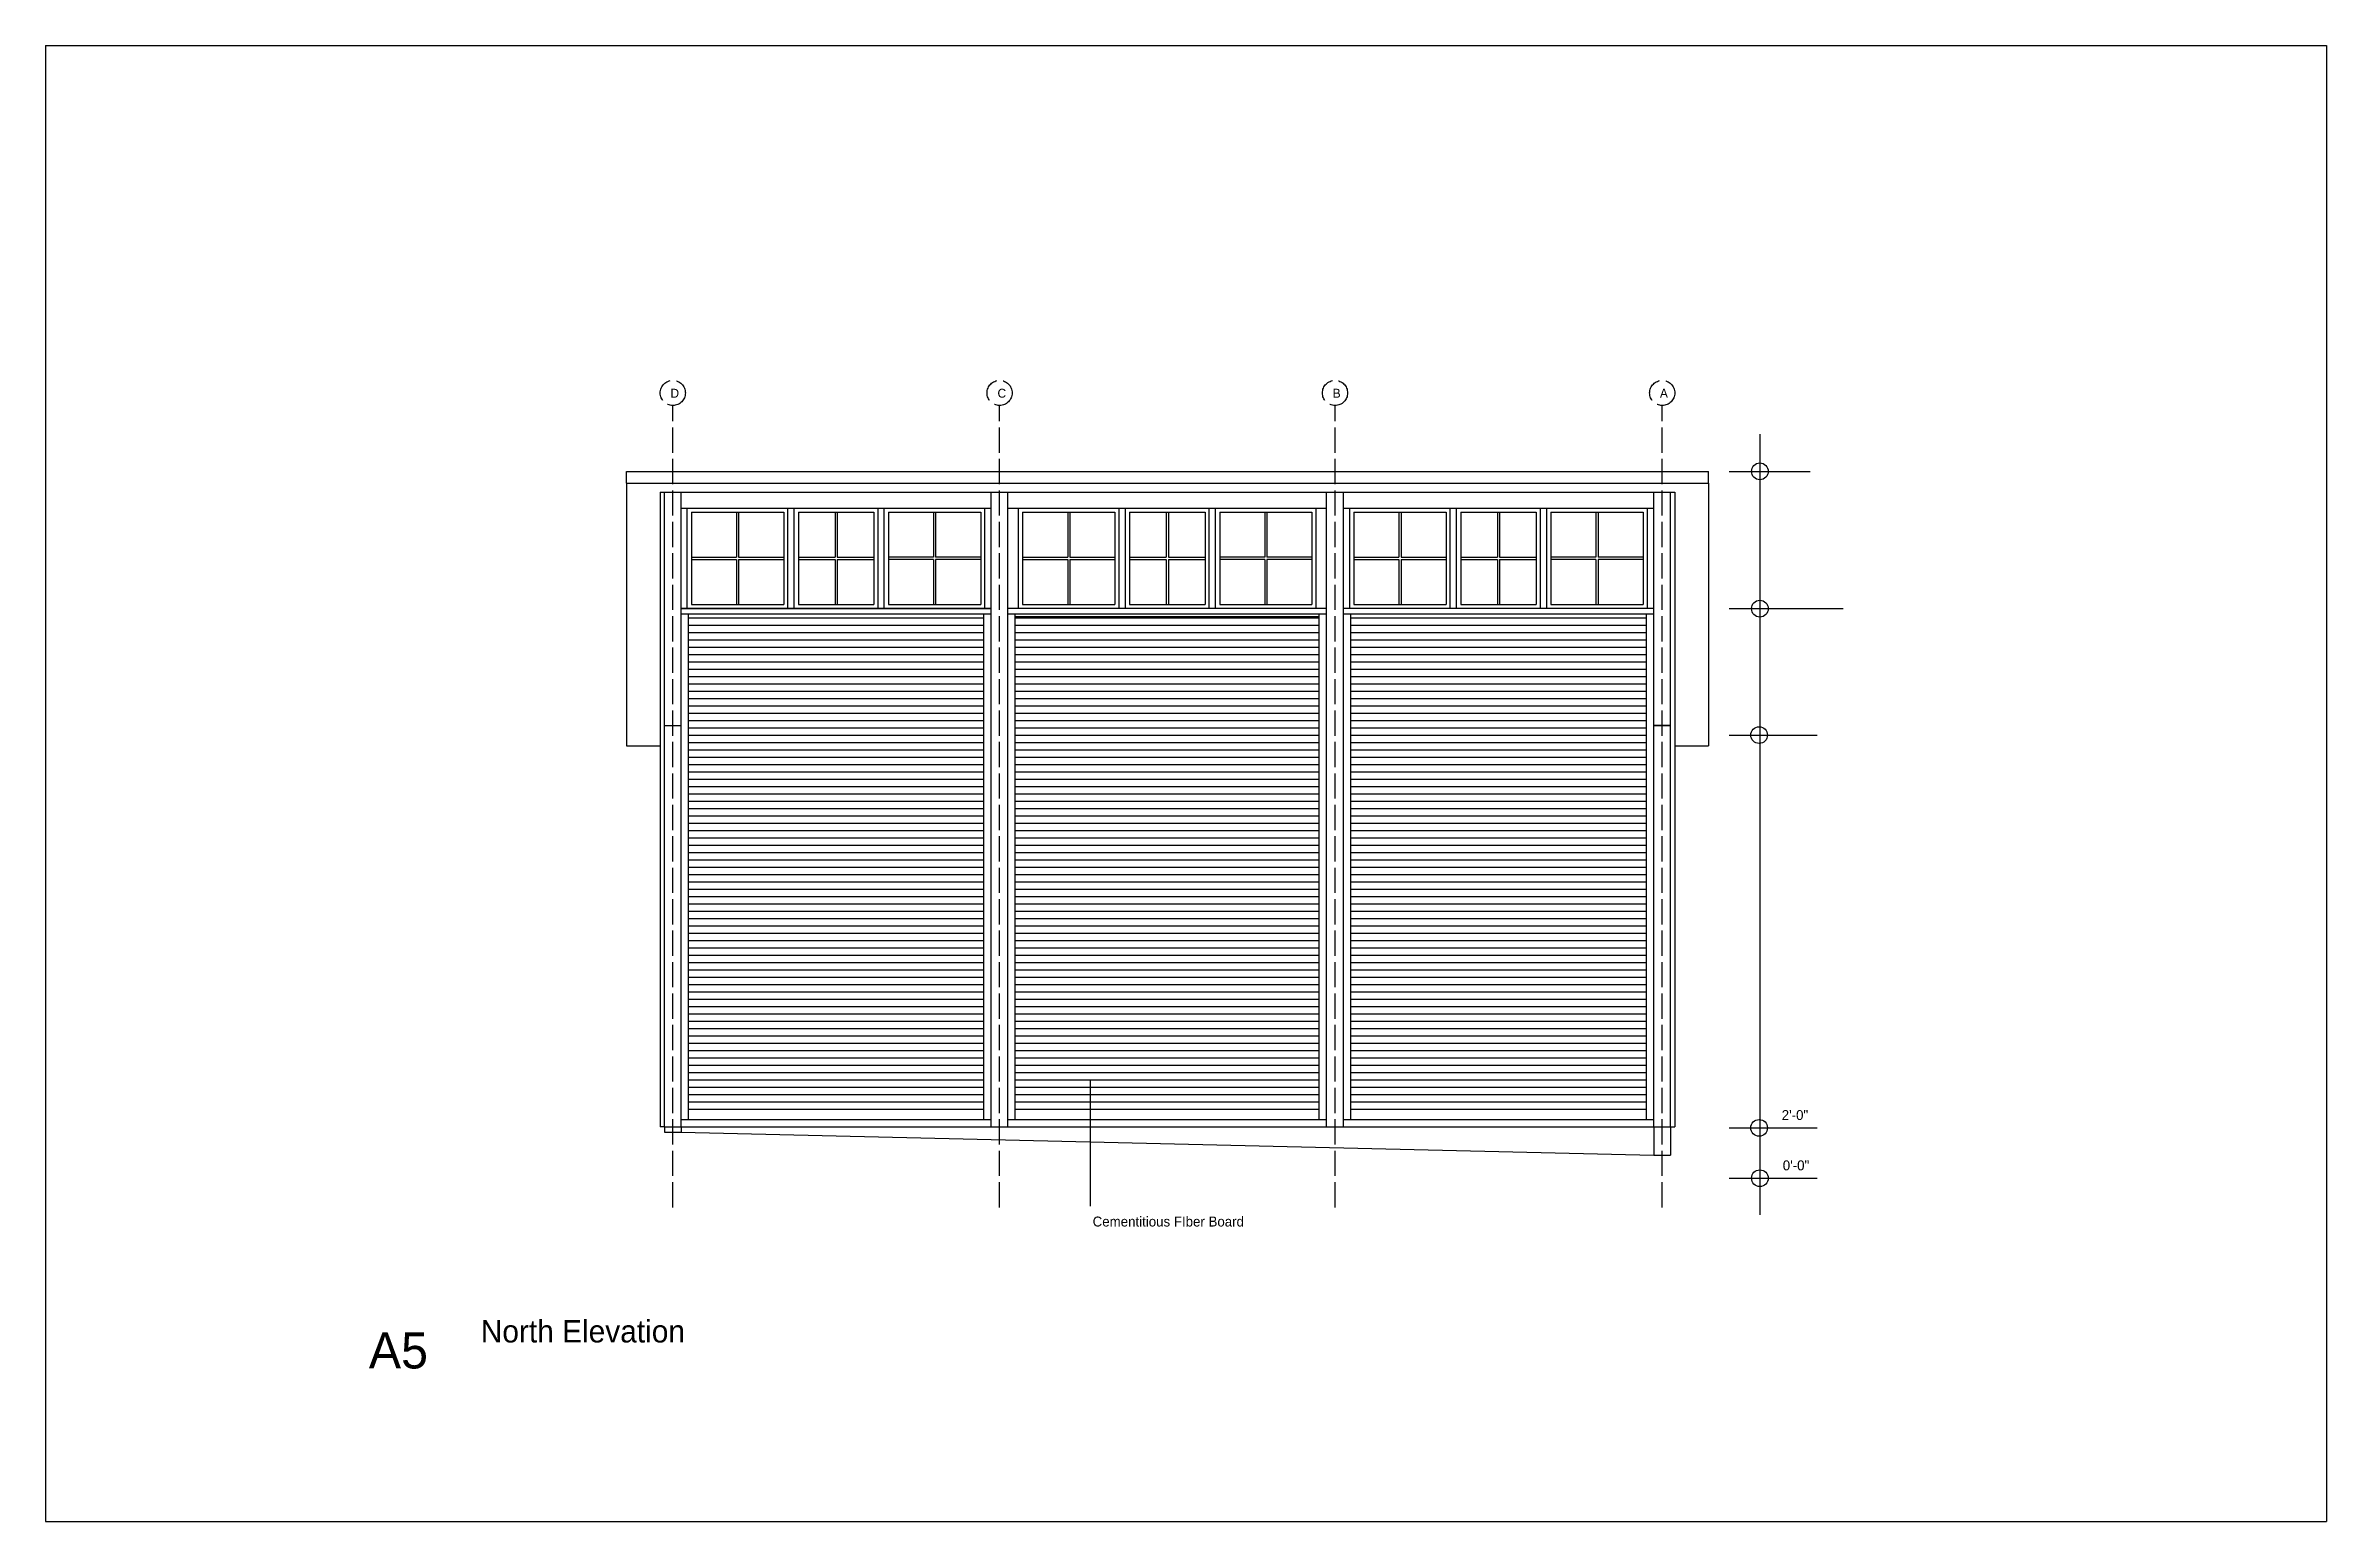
# Model space of a CAD drawing. Header units: inches. Extents: x 967 to 7501, y 257 to 3634.
# Drawn here: x 3365 to 4453, y 1971 to 2675 of the extents above; entities that cross this region are included whole.
import ezdxf

# ---------------------------------------------------------------- set-up
doc = ezdxf.new("R2010")
doc.units = ezdxf.units.IN
doc.header["$MEASUREMENT"] = 0
doc.linetypes.add('ACAD_ISO02W100', pattern=[15, 12, -3])
for name, color, linetype in [('const', 7, 'Continuous'), ('e1', 7, 'Continuous'), ('e2', 251, 'Continuous'), ('grid', 252, 'ACAD_ISO02W100'), ('walls', 7, 'Continuous')]:
    doc.layers.add(name, color=color, linetype=linetype)

msp = doc.modelspace()

# ---------------------------------------------------------------- texts
at = {"layer": 'const', "attachment_point": 1}
for s, insert, char_height, width in [('D', (3663.2, 2511.1), 4.26, 1625.197), ('C', (3819.2, 2511.1), 4.26, 1625.197), ('B', (3979.1, 2511.1), 4.26, 1625.197), ('A', (4135.2, 2511.1), 4.26, 1625.197), ('2\'-0"', (4193.3, 2167), 4.74, 1805.775), ('0\'-0"', (4193.8, 2143), 4.74, 1805.775), ('Cementitious FIber Board', (3864.6, 2116.2), 4.736, 1805.775), ('North Elevation', (3572.7, 2066.8), 10.656, 4062.993), ('A5', (3519.3, 2061), 17.26, 6582.049)]:
    msp.add_mtext(s, dxfattribs=dict(at, insert=insert, char_height=char_height, width=width))

# ---------------------------------------------------------------- linework, layer by layer
for p, q in [((3365.1, 2674.8), (3365.1, 1970.8)), ((3365.1, 2674.8), (4453.1, 2674.8)), ((4453.1, 2674.8), (4453.1, 1970.8)), ((3365.1, 1970.8), (4453.1, 1970.8))]:
    msp.add_line(p, q)
at = {"layer": 'e1'}
for p, q in [((3642.3, 2466.1), (4158.3, 2466.1)), ((3642.3, 2466.1), (3642.3, 2340.8)), ((3668.3, 2350.4), (3668.3, 2461.7)), ((3816.2, 2159), (3816.2, 2461.7)), ((3824.2, 2159), (3824.2, 2461.7)), ((3976.2, 2159), (3976.2, 2461.7)), ((3984.2, 2159), (3984.2, 2461.7)), ((4132.3, 2350.4), (4132.3, 2461.7)), ((4158.3, 2466.1), (4158.3, 2340.8)), ((3816.2, 2406.2), (3668.3, 2406.2)), ((3976.2, 2406.2), (3824.2, 2406.2)), ((4132.3, 2406.2), (3984.2, 2406.2)), ((3668.3, 2403.7), (3816.2, 2403.7)), ((3824.2, 2403.7), (3976.2, 2403.7)), ((3984.2, 2403.7), (4132.3, 2403.7)), ((3642.3, 2340.8), (3658.3, 2340.8)), ((4142.3, 2340.8), (4158.3, 2340.8)), ((3668.3, 2162.5), (3816.2, 2162.5)), ((3668.3, 2159), (4132.3, 2159)), ((3824.2, 2162.5), (3976.2, 2162.5)), ((3984.2, 2162.5), (4132.3, 2162.5))]:
    msp.add_line(p, q, dxfattribs=at)
at = {"layer": 'e2'}
for p, q in [((4182.9, 2489.5), (4182.9, 2117)), ((4168.2, 2471.7), (4206.8, 2471.7)), ((3658.3, 2461.7), (3658.3, 2159)), ((3658.3, 2461.7), (4142.3, 2461.7)), ((4142.3, 2461.7), (4142.3, 2159)), ((3668.3, 2454.2), (3816.2, 2454.2)), ((3671.2, 2406.2), (3671.2, 2454.2)), ((3673.2, 2452.2), (3717.2, 2452.2)), ((3673.2, 2452.2), (3673.2, 2408.2)), ((3694.7, 2452.2), (3694.7, 2430.7)), ((3695.7, 2452.2), (3695.7, 2430.7)), ((3717.2, 2452.2), (3717.2, 2408.2)), ((3719.2, 2406.2), (3719.2, 2454.2)), ((3722.2, 2406.2), (3722.2, 2454.2)), ((3724.2, 2452.2), (3724.2, 2408.2)), ((3724.2, 2452.2), (3760.2, 2452.2)), ((3741.7, 2452.2), (3741.7, 2430.7)), ((3742.7, 2452.2), (3742.7, 2430.7)), ((3760.2, 2452.2), (3760.2, 2408.2)), ((3762.2, 2406.2), (3762.2, 2454.2)), ((3765.2, 2406.2), (3765.2, 2454.2)), ((3767.2, 2452.2), (3767.2, 2408.2)), ((3767.2, 2452.2), (3811.2, 2452.2)), ((3788.7, 2452.2), (3788.7, 2430.7)), ((3789.7, 2452.2), (3789.7, 2430.7)), ((3811.2, 2452.2), (3811.2, 2408.2)), ((3813.2, 2406.2), (3813.2, 2454.2)), ((3824.2, 2454.2), (3976.2, 2454.2)), ((3829.2, 2406.2), (3829.2, 2454.2)), ((3831.2, 2452.2), (3875.2, 2452.2)), ((3831.2, 2452.2), (3831.2, 2408.2)), ((3852.7, 2452.2), (3852.7, 2430.7)), ((3853.7, 2452.2), (3853.7, 2430.7)), ((3875.2, 2452.2), (3875.2, 2408.2)), ((3877.2, 2406.2), (3877.2, 2454.2)), ((3880.2, 2406.2), (3880.2, 2454.2)), ((3882.2, 2452.2), (3918.2, 2452.2)), ((3882.2, 2452.2), (3882.2, 2408.2)), ((3899.7, 2452.2), (3899.7, 2430.7)), ((3900.7, 2452.2), (3900.7, 2430.7)), ((3918.2, 2452.2), (3918.2, 2408.2)), ((3920.2, 2406.2), (3920.2, 2454.2)), ((3923.2, 2406.2), (3923.2, 2454.2)), ((3925.2, 2452.2), (3969.2, 2452.2)), ((3925.2, 2452.2), (3925.2, 2408.2)), ((3946.7, 2452.2), (3946.7, 2430.7)), ((3947.7, 2452.2), (3947.7, 2430.7)), ((3969.2, 2452.2), (3969.2, 2408.2)), ((3971.2, 2406.2), (3971.2, 2454.2)), ((3984.2, 2454.2), (4132.3, 2454.2)), ((3987.2, 2406.2), (3987.2, 2454.2)), ((3989.2, 2452.2), (4033.2, 2452.2)), ((3989.2, 2452.2), (3989.2, 2408.2)), ((4010.7, 2452.2), (4010.7, 2430.7)), ((4011.7, 2452.2), (4011.7, 2430.7)), ((4033.2, 2452.2), (4033.2, 2408.2)), ((4035.2, 2406.2), (4035.2, 2454.2)), ((4038.2, 2406.2), (4038.2, 2454.2)), ((4040.2, 2452.2), (4076.2, 2452.2)), ((4040.2, 2452.2), (4040.2, 2408.2)), ((4057.7, 2452.2), (4057.7, 2430.7)), ((4058.7, 2452.2), (4058.7, 2430.7)), ((4076.2, 2452.2), (4076.2, 2408.2)), ((4078.2, 2406.2), (4078.2, 2454.2)), ((4081.2, 2406.2), (4081.2, 2454.2)), ((4083.2, 2452.2), (4127.2, 2452.2)), ((4083.2, 2452.2), (4083.2, 2408.2)), ((4104.7, 2452.2), (4104.7, 2430.7)), ((4105.7, 2452.2), (4105.7, 2430.7)), ((4127.2, 2452.2), (4127.2, 2408.2)), ((4129.2, 2406.2), (4129.2, 2454.2)), ((3673.2, 2430.7), (3694.7, 2430.7)), ((3673.2, 2429.7), (3694.7, 2429.7)), ((3694.7, 2429.7), (3694.7, 2408.2)), ((3695.7, 2430.7), (3717.2, 2430.7)), ((3695.7, 2429.7), (3695.7, 2408.2)), ((3695.7, 2429.7), (3717.2, 2429.7)), ((3724.2, 2430.7), (3741.7, 2430.7)), ((3724.2, 2429.7), (3741.7, 2429.7)), ((3741.7, 2429.7), (3741.7, 2408.2)), ((3742.7, 2430.7), (3760.2, 2430.7)), ((3742.7, 2429.7), (3742.7, 2408.2)), ((3742.7, 2429.7), (3760.2, 2429.7)), ((3788.7, 2430.7), (3767.2, 2430.7)), ((3788.7, 2429.7), (3767.2, 2429.7)), ((3788.7, 2429.7), (3788.7, 2408.2)), ((3811.2, 2430.7), (3789.7, 2430.7)), ((3789.7, 2429.7), (3789.7, 2408.2)), ((3811.2, 2429.7), (3789.7, 2429.7)), ((3831.2, 2430.7), (3852.7, 2430.7)), ((3831.2, 2429.7), (3852.7, 2429.7)), ((3852.7, 2429.7), (3852.7, 2408.2)), ((3853.7, 2430.7), (3875.2, 2430.7)), ((3853.7, 2429.7), (3853.7, 2408.2)), ((3853.7, 2429.7), (3875.2, 2429.7)), ((3882.2, 2430.7), (3899.7, 2430.7)), ((3882.2, 2429.7), (3899.7, 2429.7)), ((3899.7, 2429.7), (3899.7, 2408.2)), ((3900.7, 2430.7), (3918.2, 2430.7)), ((3900.7, 2429.7), (3918.2, 2429.7)), ((3900.7, 2429.7), (3900.7, 2408.2)), ((3946.7, 2430.7), (3925.2, 2430.7)), ((3946.7, 2429.7), (3925.2, 2429.7)), ((3946.7, 2429.7), (3946.7, 2408.2)), ((3969.2, 2430.7), (3947.7, 2430.7)), ((3947.7, 2429.7), (3947.7, 2408.2)), ((3969.2, 2429.7), (3947.7, 2429.7)), ((3989.2, 2430.7), (4010.7, 2430.7)), ((3989.2, 2429.7), (4010.7, 2429.7)), ((4010.7, 2429.7), (4010.7, 2408.2)), ((4011.7, 2430.7), (4033.2, 2430.7)), ((4011.7, 2429.7), (4011.7, 2408.2)), ((4011.7, 2429.7), (4033.2, 2429.7)), ((4040.2, 2430.7), (4057.7, 2430.7)), ((4040.2, 2429.7), (4057.7, 2429.7)), ((4057.7, 2429.7), (4057.7, 2408.2)), ((4058.7, 2430.7), (4076.2, 2430.7)), ((4058.7, 2429.7), (4076.2, 2429.7)), ((4058.7, 2429.7), (4058.7, 2408.2)), ((4104.7, 2430.7), (4083.2, 2430.7)), ((4104.7, 2429.7), (4083.2, 2429.7)), ((4104.7, 2429.7), (4104.7, 2408.2)), ((4127.2, 2430.7), (4105.7, 2430.7)), ((4105.7, 2429.7), (4105.7, 2408.2)), ((4127.2, 2429.7), (4105.7, 2429.7)), ((3668.3, 2406.2), (3816.2, 2406.2)), ((3673.2, 2408.2), (3717.2, 2408.2)), ((3724.2, 2408.2), (3760.2, 2408.2)), ((3767.2, 2408.2), (3811.2, 2408.2)), ((3831.2, 2408.2), (3875.2, 2408.2)), ((3882.2, 2408.2), (3918.2, 2408.2)), ((3925.2, 2408.2), (3969.2, 2408.2)), ((3989.2, 2408.2), (4033.2, 2408.2)), ((4040.2, 2408.2), (4076.2, 2408.2)), ((4083.2, 2408.2), (4127.2, 2408.2)), ((4168.2, 2406.2), (4222.6, 2406.2)), ((4169.5, 2406.2), (4171.6, 2406.2)), ((3671.8, 2162.5), (3671.8, 2403.7)), ((3671.8, 2401.9), (3812.7, 2401.9)), ((3671.8, 2398.4), (3812.7, 2398.4)), ((3671.8, 2394.9), (3812.7, 2394.9)), ((3812.7, 2162.5), (3812.7, 2403.7)), ((3827.7, 2162.5), (3827.7, 2403.7)), ((3827.7, 2402.5), (3972.7, 2402.5)), ((3827.7, 2401.9), (3972.7, 2401.9)), ((3827.7, 2398.4), (3972.7, 2398.4)), ((3827.7, 2394.9), (3972.7, 2394.9)), ((3972.7, 2162.5), (3972.7, 2403.7)), ((3987.7, 2162.5), (3987.7, 2403.7)), ((3987.7, 2401.9), (4128.8, 2401.9)), ((3987.7, 2398.4), (4128.8, 2398.4)), ((3987.7, 2394.9), (4128.8, 2394.9)), ((4128.8, 2162.5), (4128.8, 2403.7)), ((3671.8, 2391.4), (3812.7, 2391.4)), ((3671.8, 2387.9), (3812.7, 2387.9)), ((3671.8, 2384.4), (3812.7, 2384.4)), ((3827.7, 2391.4), (3972.7, 2391.4)), ((3827.7, 2387.9), (3972.7, 2387.9)), ((3827.7, 2384.4), (3972.7, 2384.4)), ((3987.7, 2391.4), (4128.8, 2391.4)), ((3987.7, 2387.9), (4128.8, 2387.9)), ((3987.7, 2384.4), (4128.8, 2384.4)), ((3671.8, 2380.9), (3812.7, 2380.9)), ((3671.8, 2377.4), (3812.7, 2377.4)), ((3671.8, 2373.9), (3812.7, 2373.9)), ((3827.7, 2380.9), (3972.7, 2380.9)), ((3827.7, 2377.4), (3972.7, 2377.4)), ((3827.7, 2373.9), (3972.7, 2373.9)), ((3987.7, 2380.9), (4128.8, 2380.9)), ((3987.7, 2377.4), (4128.8, 2377.4)), ((3987.7, 2373.9), (4128.8, 2373.9)), ((3671.8, 2370.4), (3812.7, 2370.4)), ((3671.8, 2366.9), (3812.7, 2366.9)), ((3671.8, 2363.4), (3812.7, 2363.4)), ((3827.7, 2370.4), (3972.7, 2370.4)), ((3827.7, 2366.9), (3972.7, 2366.9)), ((3827.7, 2363.4), (3972.7, 2363.4)), ((3987.7, 2370.4), (4128.8, 2370.4)), ((3987.7, 2366.9), (4128.8, 2366.9)), ((3987.7, 2363.4), (4128.8, 2363.4)), ((3671.8, 2359.9), (3812.7, 2359.9)), ((3671.8, 2356.4), (3812.7, 2356.4)), ((3671.8, 2352.9), (3812.7, 2352.9)), ((3827.7, 2359.9), (3972.7, 2359.9)), ((3827.7, 2356.4), (3972.7, 2356.4)), ((3827.7, 2352.9), (3972.7, 2352.9)), ((3987.7, 2359.9), (4128.8, 2359.9)), ((3987.7, 2356.4), (4128.8, 2356.4)), ((3987.7, 2352.9), (4128.8, 2352.9)), ((3671.8, 2349.4), (3812.7, 2349.4)), ((3671.8, 2345.9), (3812.7, 2345.9)), ((3671.8, 2342.4), (3812.7, 2342.4)), ((3827.7, 2349.4), (3972.7, 2349.4)), ((3827.7, 2345.9), (3972.7, 2345.9)), ((3827.7, 2342.4), (3972.7, 2342.4)), ((3987.7, 2349.4), (4128.8, 2349.4)), ((3987.7, 2345.9), (4128.8, 2345.9)), ((3987.7, 2342.4), (4128.8, 2342.4)), ((4168.2, 2345.9), (4210.2, 2345.9)), ((3671.8, 2338.9), (3812.7, 2338.9)), ((3671.8, 2335.4), (3812.7, 2335.4)), ((3671.8, 2331.9), (3812.7, 2331.9)), ((3671.8, 2328.4), (3812.7, 2328.4)), ((3827.7, 2338.9), (3972.7, 2338.9)), ((3827.7, 2335.4), (3972.7, 2335.4)), ((3827.7, 2331.9), (3972.7, 2331.9)), ((3827.7, 2328.4), (3972.7, 2328.4)), ((3987.7, 2338.9), (4128.8, 2338.9)), ((3987.7, 2335.4), (4128.8, 2335.4)), ((3987.7, 2331.9), (4128.8, 2331.9)), ((3987.7, 2328.4), (4128.8, 2328.4)), ((3671.8, 2324.9), (3812.7, 2324.9)), ((3671.8, 2321.4), (3812.7, 2321.4)), ((3671.8, 2317.9), (3812.7, 2317.9)), ((3827.7, 2324.9), (3972.7, 2324.9)), ((3827.7, 2321.4), (3972.7, 2321.4)), ((3827.7, 2317.9), (3972.7, 2317.9)), ((3987.7, 2324.9), (4128.8, 2324.9)), ((3987.7, 2321.4), (4128.8, 2321.4)), ((3987.7, 2317.9), (4128.8, 2317.9)), ((3671.8, 2314.4), (3812.7, 2314.4)), ((3671.8, 2310.9), (3812.7, 2310.9)), ((3671.8, 2307.4), (3812.7, 2307.4)), ((3827.7, 2314.4), (3972.7, 2314.4)), ((3827.7, 2310.9), (3972.7, 2310.9)), ((3827.7, 2307.4), (3972.7, 2307.4)), ((3987.7, 2314.4), (4128.8, 2314.4)), ((3987.7, 2310.9), (4128.8, 2310.9)), ((3987.7, 2307.4), (4128.8, 2307.4)), ((3671.8, 2303.9), (3812.7, 2303.9)), ((3671.8, 2300.4), (3812.7, 2300.4)), ((3671.8, 2296.9), (3812.7, 2296.9)), ((3827.7, 2303.9), (3972.7, 2303.9)), ((3827.7, 2300.4), (3972.7, 2300.4)), ((3827.7, 2296.9), (3972.7, 2296.9)), ((3987.7, 2303.9), (4128.8, 2303.9)), ((3987.7, 2300.4), (4128.8, 2300.4)), ((3987.7, 2296.9), (4128.8, 2296.9)), ((3671.8, 2293.4), (3812.7, 2293.4)), ((3671.8, 2289.9), (3812.7, 2289.9)), ((3671.8, 2286.4), (3812.7, 2286.4)), ((3827.7, 2293.4), (3972.7, 2293.4)), ((3827.7, 2289.9), (3972.7, 2289.9)), ((3827.7, 2286.4), (3972.7, 2286.4)), ((3987.7, 2293.4), (4128.8, 2293.4)), ((3987.7, 2289.9), (4128.8, 2289.9)), ((3987.7, 2286.4), (4128.8, 2286.4)), ((3671.8, 2282.9), (3812.7, 2282.9)), ((3671.8, 2279.4), (3812.7, 2279.4)), ((3671.8, 2275.9), (3812.7, 2275.9)), ((3827.7, 2282.9), (3972.7, 2282.9)), ((3827.7, 2279.4), (3972.7, 2279.4)), ((3827.7, 2275.9), (3972.7, 2275.9)), ((3987.7, 2282.9), (4128.8, 2282.9)), ((3987.7, 2279.4), (4128.8, 2279.4)), ((3987.7, 2275.9), (4128.8, 2275.9)), ((3671.8, 2272.4), (3812.7, 2272.4)), ((3671.8, 2268.9), (3812.7, 2268.9)), ((3671.8, 2265.4), (3812.7, 2265.4)), ((3827.7, 2272.4), (3972.7, 2272.4)), ((3827.7, 2268.9), (3972.7, 2268.9)), ((3827.7, 2265.4), (3972.7, 2265.4)), ((3987.7, 2272.4), (4128.8, 2272.4)), ((3987.7, 2268.9), (4128.8, 2268.9)), ((3987.7, 2265.4), (4128.8, 2265.4)), ((3671.8, 2261.9), (3812.7, 2261.9)), ((3671.8, 2258.4), (3812.7, 2258.4)), ((3671.8, 2254.9), (3812.7, 2254.9)), ((3827.7, 2261.9), (3972.7, 2261.9)), ((3827.7, 2258.4), (3972.7, 2258.4)), ((3827.7, 2254.9), (3972.7, 2254.9)), ((3987.7, 2261.9), (4128.8, 2261.9)), ((3987.7, 2258.4), (4128.8, 2258.4)), ((3987.7, 2254.9), (4128.8, 2254.9)), ((3671.8, 2251.4), (3812.7, 2251.4)), ((3671.8, 2247.9), (3812.7, 2247.9)), ((3671.8, 2244.4), (3812.7, 2244.4)), ((3827.7, 2251.4), (3972.7, 2251.4)), ((3827.7, 2247.9), (3972.7, 2247.9)), ((3827.7, 2244.4), (3972.7, 2244.4)), ((3987.7, 2251.4), (4128.8, 2251.4)), ((3987.7, 2247.9), (4128.8, 2247.9)), ((3987.7, 2244.4), (4128.8, 2244.4)), ((3671.8, 2240.9), (3812.7, 2240.9)), ((3671.8, 2237.4), (3812.7, 2237.4)), ((3671.8, 2233.9), (3812.7, 2233.9)), ((3827.7, 2240.9), (3972.7, 2240.9)), ((3827.7, 2237.4), (3972.7, 2237.4)), ((3827.7, 2233.9), (3972.7, 2233.9)), ((3987.7, 2240.9), (4128.8, 2240.9)), ((3987.7, 2237.4), (4128.8, 2237.4)), ((3987.7, 2233.9), (4128.8, 2233.9)), ((3671.8, 2230.4), (3812.7, 2230.4)), ((3671.8, 2226.9), (3812.7, 2226.9)), ((3671.8, 2223.4), (3812.7, 2223.4)), ((3671.8, 2219.9), (3812.7, 2219.9)), ((3827.7, 2230.4), (3972.7, 2230.4)), ((3827.7, 2226.9), (3972.7, 2226.9)), ((3827.7, 2223.4), (3972.7, 2223.4)), ((3827.7, 2219.9), (3972.7, 2219.9)), ((3987.7, 2230.4), (4128.8, 2230.4)), ((3987.7, 2226.9), (4128.8, 2226.9)), ((3987.7, 2223.4), (4128.8, 2223.4)), ((3987.7, 2219.9), (4128.8, 2219.9)), ((3671.8, 2216.4), (3812.7, 2216.4)), ((3671.8, 2212.9), (3812.7, 2212.9)), ((3671.8, 2209.4), (3812.7, 2209.4)), ((3827.7, 2216.4), (3972.7, 2216.4)), ((3827.7, 2212.9), (3972.7, 2212.9)), ((3827.7, 2209.4), (3972.7, 2209.4)), ((3987.7, 2216.4), (4128.8, 2216.4)), ((3987.7, 2212.9), (4128.8, 2212.9)), ((3987.7, 2209.4), (4128.8, 2209.4)), ((3671.8, 2205.9), (3812.7, 2205.9)), ((3671.8, 2202.4), (3812.7, 2202.4)), ((3671.8, 2198.9), (3812.7, 2198.9)), ((3827.7, 2205.9), (3972.7, 2205.9)), ((3827.7, 2202.4), (3972.7, 2202.4)), ((3827.7, 2198.9), (3972.7, 2198.9)), ((3987.7, 2205.9), (4128.8, 2205.9)), ((3987.7, 2202.4), (4128.8, 2202.4)), ((3987.7, 2198.9), (4128.8, 2198.9)), ((3671.8, 2195.4), (3812.7, 2195.4)), ((3671.8, 2191.9), (3812.7, 2191.9)), ((3671.8, 2188.4), (3812.7, 2188.4)), ((3671.8, 2188.4), (3812.7, 2188.4)), ((3827.7, 2195.4), (3972.7, 2195.4)), ((3827.7, 2191.9), (3972.7, 2191.9)), ((3827.7, 2188.4), (3972.7, 2188.4)), ((3827.7, 2188.4), (3972.7, 2188.4)), ((3987.7, 2195.4), (4128.8, 2195.4)), ((3987.7, 2191.9), (4128.8, 2191.9)), ((3987.7, 2188.4), (4128.8, 2188.4)), ((3987.7, 2188.4), (4128.8, 2188.4)), ((3671.8, 2184.9), (3812.7, 2184.9)), ((3671.8, 2181.4), (3812.7, 2181.4)), ((3671.8, 2177.9), (3812.7, 2177.9)), ((3827.7, 2184.9), (3972.7, 2184.9)), ((3827.7, 2181.4), (3972.7, 2181.4)), ((3827.7, 2177.9), (3972.7, 2177.9)), ((3987.7, 2184.9), (4128.8, 2184.9)), ((3987.7, 2181.4), (4128.8, 2181.4)), ((3987.7, 2177.9), (4128.8, 2177.9)), ((3671.8, 2174.4), (3812.7, 2174.4)), ((3671.8, 2170.9), (3812.7, 2170.9)), ((3671.8, 2167.4), (3812.7, 2167.4)), ((3827.7, 2174.4), (3972.7, 2174.4)), ((3827.7, 2170.9), (3972.7, 2170.9)), ((3827.7, 2167.4), (3972.7, 2167.4)), ((3987.7, 2174.4), (4128.8, 2174.4)), ((3987.7, 2170.9), (4128.8, 2170.9)), ((3987.7, 2167.4), (4128.8, 2167.4)), ((3660.3, 2159), (3658.3, 2159)), ((4140.3, 2159), (4142.3, 2159)), ((4168.2, 2158.5), (4210.2, 2158.5)), ((4168.2, 2134.5), (4210.2, 2134.5))]:
    msp.add_line(p, q, dxfattribs=at)
for centre in [(4182.9, 2471.7), (4182.9, 2406.2), (4182.5, 2345.9), (4182.5, 2158.5), (4182.9, 2134.5)]:
    msp.add_circle(centre, 4, dxfattribs=at)
at = {"layer": 'grid'}
for p, q in [((3664.3, 2120.6), (3664.3, 2503.1)), ((3820.2, 2120.6), (3820.2, 2503.1)), ((3980.2, 2120.6), (3980.2, 2503.1)), ((4136.3, 2120.6), (4136.3, 2503.1))]:
    msp.add_line(p, q, dxfattribs=at)
for centre in [(3664.3, 2509.1), (3820.2, 2509.1), (3980.2, 2509.1), (4136.3, 2509.1)]:
    msp.add_circle(centre, 6, dxfattribs=at)
at = {"layer": 'walls'}
for p, q in [((3642.3, 2471.7), (4158.3, 2471.7)), ((3642.3, 2466.1), (3642.3, 2471.7)), ((4158.3, 2466.1), (4158.3, 2471.7)), ((3660.3, 2350.4), (3660.3, 2461.7)), ((4140.3, 2350.4), (4140.3, 2461.7)), ((3660.3, 2159), (3660.3, 2350.4)), ((3660.3, 2350.4), (3668.3, 2350.4)), ((3668.3, 2159), (3668.3, 2350.4)), ((4132.3, 2159), (4132.3, 2350.4)), ((4132.3, 2350.4), (4140.3, 2350.4)), ((4140.3, 2350.4), (4132.3, 2350.4)), ((4140.3, 2159), (4140.3, 2350.4)), ((3863.6, 2121.2), (3863.6, 2181.2)), ((3660.3, 2159), (3668.3, 2159)), ((3660.3, 2159), (3660.3, 2156.5)), ((3660.3, 2156.5), (3668.3, 2156.5)), ((3668.3, 2159), (3668.3, 2156.5)), ((3668.3, 2156.5), (4132.3, 2145.5)), ((4132.3, 2159), (4132.3, 2145.5)), ((4132.3, 2159), (4140.3, 2159)), ((4140.3, 2159), (4140.3, 2145.5)), ((4132.3, 2145.5), (4140.3, 2145.5))]:
    msp.add_line(p, q, dxfattribs=at)

msp.set_redraw_order([(e.dxf.handle, doc.entitydb.next_handle()) for e in msp.query("TEXT MTEXT ATTDEF DIMENSION ARC_DIMENSION")])  # texts and dimensions are drawn at this point

doc.saveas('drawing.dxf')
